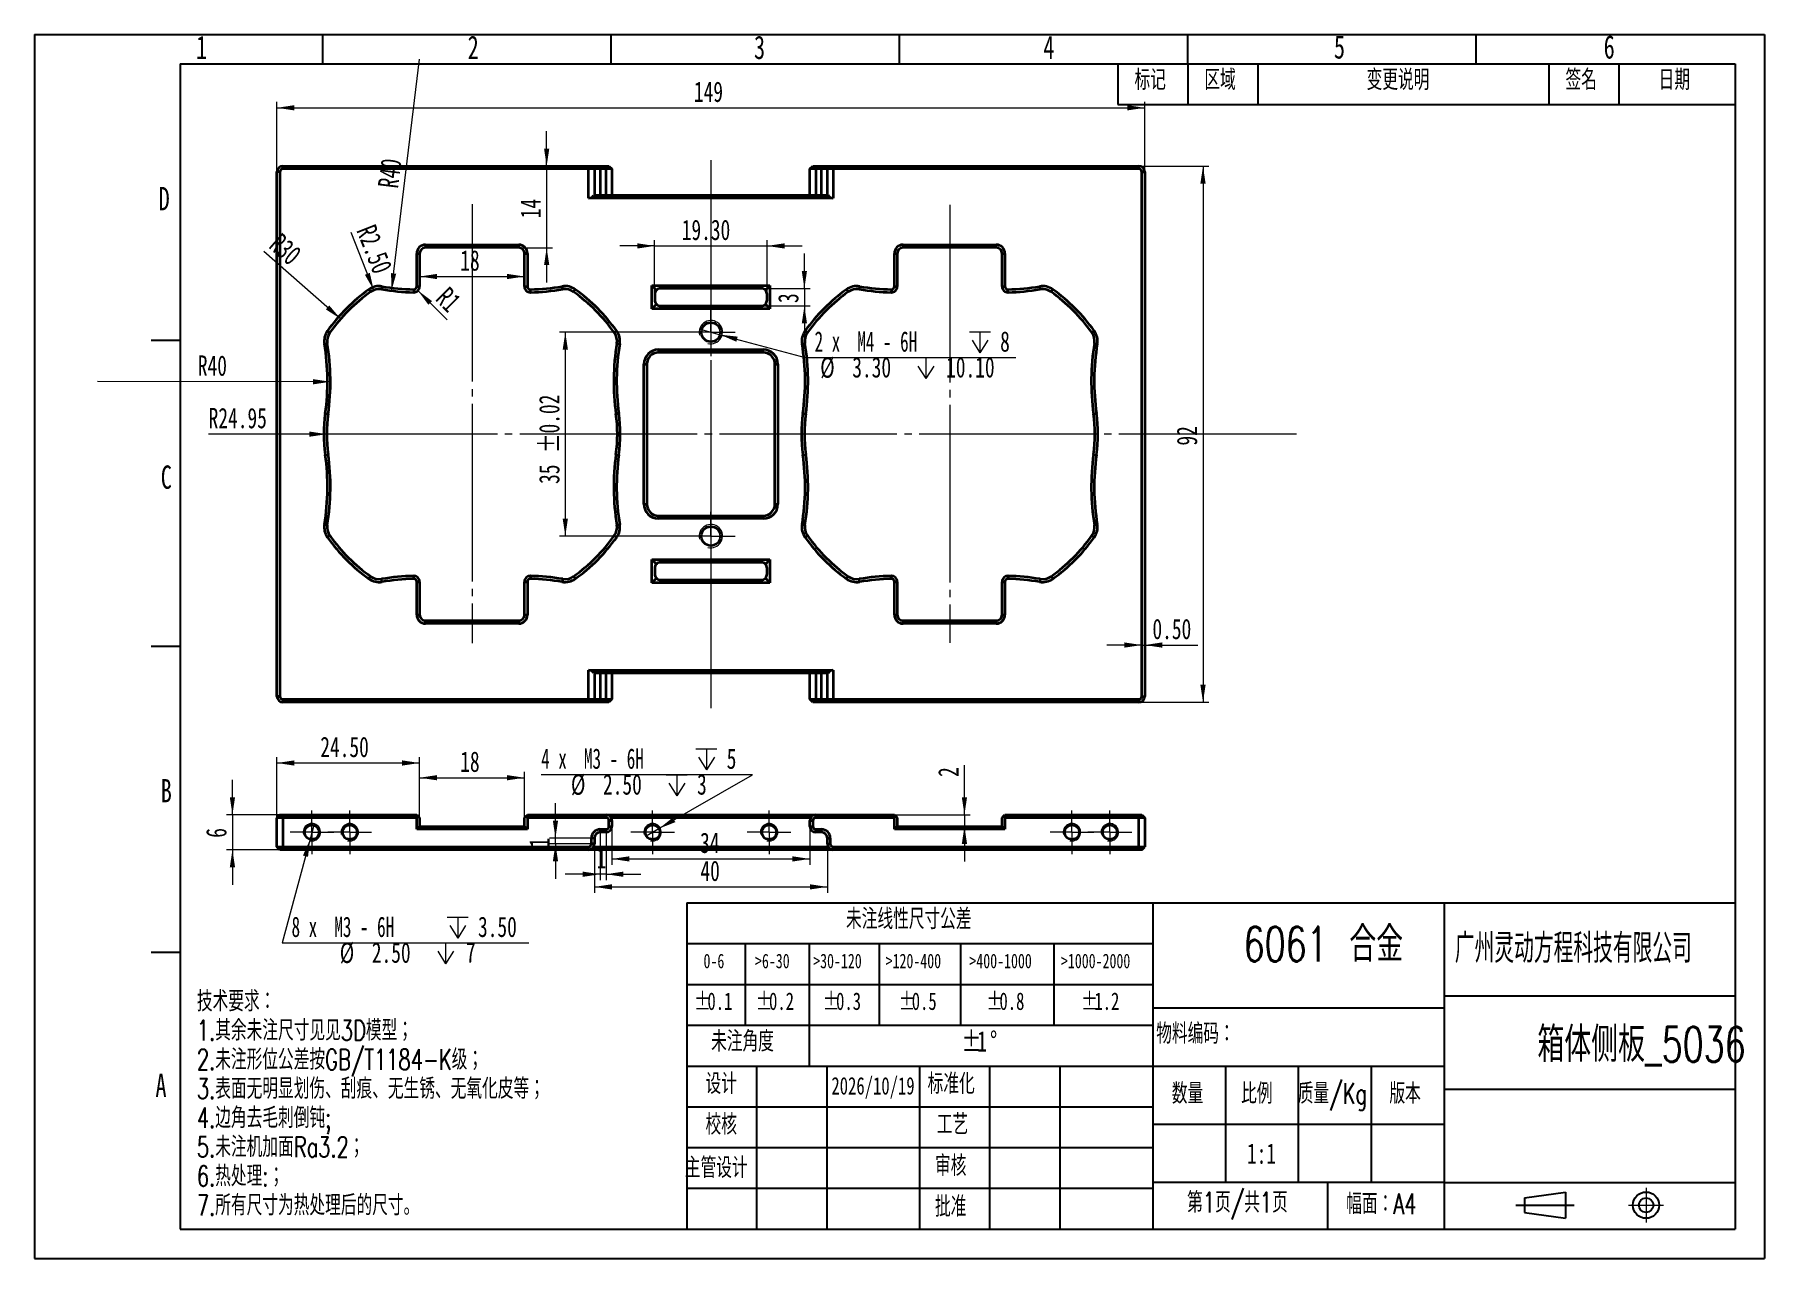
# Model space of a CAD drawing. Header units: millimetres. Extents: x 0 to 297, y 0 to 210.
import ezdxf

# ---------------------------------------------------------------- set-up
doc = ezdxf.new("R2010")
doc.units = ezdxf.units.MM
doc.linetypes.add('SLD-中心线', pattern=[34.29, 30.48, -1.27, 1.27, -1.27])
doc.linetypes.add('SLD-实线', pattern=[0])
for name, color, linetype in [('中心线层', 1, 'SLD-中心线'), ('尺寸线层', 83, 'SLD-实线'), ('文本', 7, 'SLD-实线'), ('细实线层', 7, 'SLD-实线')]:
    doc.layers.add(name, color=color, linetype=linetype)
doc.layers.add('粗实线层', color=7, linetype='SLD-实线', lineweight=35)
doc.styles.add('SLDTEXTSTYLE0', font='TXT', dxfattribs={"width": 0.7, "bigfont": 'bigfont'})
doc.styles.add('SLDTEXTSTYLE1', font='TXT', dxfattribs={"width": 0.7})
doc.styles.add('SLDTEXTSTYLE2', font='TXT', dxfattribs={"width": 0.616621, "bigfont": 'bigfont'})
doc.styles.add('SLDTEXTSTYLE3', font='TXT', dxfattribs={"width": 0.616667})
doc.dimstyles.new('SLDDIMSTYLE0', dxfattribs={"dimtxt": 3.5, "dimasz": 3, "dimexe": 0, "dimexo": 0.0625, "dimgap": 0.875, "dimtad": 2, "dimrnd": 1e-09, "dimzin": 12, "dimdsep": 46, "dimtxsty": 'SLDTEXTSTYLE1', "dimsah": 1, "dimcen": 0.09, "dimadec": 0, "dimazin": 3, "dimtfac": 1, "dimtofl": 0, "dimtmove": 0, "dimatfit": 3, "dimfxl": 0, "dimfrac": 2, "dimtolj": 1, "dimtzin": 12, "dimarcsym": 0})
doc.dimstyles.new('SLDDIMSTYLE1', dxfattribs={"dimtxt": 3.5, "dimasz": 3, "dimexe": 0, "dimexo": 0.0625, "dimgap": 0.875, "dimtad": 2, "dimrnd": 1e-09, "dimzin": 12, "dimdsep": 46, "dimtxsty": 'SLDTEXTSTYLE1', "dimsah": 1, "dimcen": 0, "dimadec": 0, "dimazin": 3, "dimtfac": 1, "dimtofl": 0, "dimtmove": 0, "dimatfit": 3, "dimfxl": 0, "dimfrac": 2, "dimtolj": 1, "dimtzin": 12, "dimarcsym": 0})
doc.dimstyles.new('SLDDIMSTYLE2', dxfattribs={"dimtxt": 3.5, "dimasz": 3, "dimexe": 0, "dimexo": 0.0625, "dimgap": 0.875, "dimtad": 2, "dimrnd": 1e-09, "dimzin": 4, "dimdsep": 46, "dimtxsty": 'SLDTEXTSTYLE1', "dimsah": 1, "dimcen": 0, "dimadec": 0, "dimazin": 1, "dimtfac": 1, "dimtofl": 0, "dimtmove": 0, "dimatfit": 3, "dimfxl": 0, "dimfrac": 2, "dimtolj": 1, "dimtzin": 12, "dimarcsym": 0})
doc.dimstyles.new('SLDDIMSTYLE3', dxfattribs={"dimtxt": 3.5, "dimasz": 3, "dimexe": 0, "dimexo": 0.0625, "dimgap": 0.875, "dimtad": 2, "dimrnd": 1e-09, "dimzin": 12, "dimdsep": 46, "dimtxsty": 'SLDTEXTSTYLE1', "dimsah": 1, "dimcen": 0.09, "dimadec": 0, "dimazin": 3, "dimtfac": 1, "dimtmove": 0, "dimatfit": 0, "dimfxl": 0, "dimfrac": 2, "dimtolj": 1, "dimtzin": 12, "dimarcsym": 0})
doc.dimstyles.new('SLDDIMSTYLE4', dxfattribs={"dimtxt": 3.5, "dimasz": 3, "dimexe": 0, "dimexo": 0.0625, "dimgap": 0.875, "dimtad": 0, "dimtih": 1, "dimtoh": 1, "dimdec": 6, "dimrnd": 1e-09, "dimzin": 12, "dimdsep": 46, "dimtxsty": 'SLDTEXTSTYLE1', "dimblk1": 'NONE', "dimsah": 1, "dimcen": 0, "dimadec": 0, "dimazin": 3, "dimtfac": 1, "dimtmove": 0, "dimatfit": 3, "dimldrblk": 'NONE', "dimfxl": 0, "dimfrac": 2, "dimtolj": 1, "dimtzin": 12, "dimarcsym": 0})
doc.dimstyles.new('SLDDIMSTYLE5', dxfattribs={"dimtxt": 3.5, "dimasz": 3, "dimexe": 0, "dimexo": 0.0625, "dimgap": 0.875, "dimtad": 2, "dimrnd": 1e-09, "dimzin": 0, "dimdsep": 46, "dimtxsty": 'SLDTEXTSTYLE1', "dimsah": 1, "dimcen": 0.09, "dimadec": 0, "dimazin": 0, "dimtfac": 1, "dimtmove": 0, "dimatfit": 0, "dimfxl": 0, "dimfrac": 2, "dimtolj": 1, "dimtzin": 12, "dimarcsym": 0})
doc.dimstyles.new('SLDDIMSTYLE6', dxfattribs={"dimtxt": 3.5, "dimasz": 3, "dimexe": 0, "dimexo": 0.0625, "dimgap": 0.875, "dimtad": 2, "dimrnd": 1e-09, "dimzin": 4, "dimdsep": 46, "dimtxsty": 'SLDTEXTSTYLE1', "dimsah": 1, "dimcen": 0.09, "dimadec": 0, "dimazin": 1, "dimtfac": 1, "dimtmove": 0, "dimatfit": 0, "dimfxl": 0, "dimfrac": 2, "dimtolj": 1, "dimtzin": 12, "dimarcsym": 0})
doc.dimstyles.new('SLDDIMSTYLE7', dxfattribs={"dimtxt": 3.5, "dimasz": 3, "dimexe": 0, "dimexo": 0.0625, "dimgap": 0.875, "dimtad": 2, "dimrnd": 1e-09, "dimzin": 12, "dimdsep": 46, "dimtxsty": 'SLDTEXTSTYLE1', "dimsah": 1, "dimcen": 0.09, "dimadec": 0, "dimazin": 3, "dimtol": 1, "dimtp": 0.02, "dimtm": 0.02, "dimtfac": 1, "dimtofl": 0, "dimtmove": 0, "dimatfit": 3, "dimfxl": 0, "dimfrac": 2, "dimtolj": 1, "dimarcsym": 0})
doc.dimstyles.new('SLDDIMSTYLE8', dxfattribs={"dimtxt": 3.5, "dimasz": 3, "dimexe": 0, "dimexo": 0.0625, "dimgap": 0.875, "dimtad": 2, "dimrnd": 1e-09, "dimzin": 4, "dimdsep": 46, "dimtxsty": 'SLDTEXTSTYLE1', "dimsah": 1, "dimcen": 0.09, "dimadec": 0, "dimazin": 1, "dimtfac": 1, "dimtofl": 0, "dimtmove": 0, "dimatfit": 3, "dimfxl": 0, "dimfrac": 2, "dimtolj": 1, "dimtzin": 12, "dimarcsym": 0})

msp = doc.modelspace()

# ---------------------------------------------------------------- texts
at = {"layer": '文本', "linetype": 'SLD-实线', "lineweight": 18}
for s, insert, char_height, attachment_point, style in [('1', (27.7205428, 209.8118264), 4, 1, 'SLDTEXTSTYLE1'), ('2', (74.3597014, 209.8118264), 4, 1, 'SLDTEXTSTYLE1'), ('3', (123.5175808, 209.8118264), 4, 1, 'SLDTEXTSTYLE1'), ('4', (173.1918527, 209.8118264), 4, 1, 'SLDTEXTSTYLE1'), ('5', (223.0885135, 209.8869199), 4, 1, 'SLDTEXTSTYLE1'), ('6', (269.4005369, 209.8869199), 4, 1, 'SLDTEXTSTYLE1'), ('D', (21.2937193, 183.8510198), 4, 1, 'SLDTEXTSTYLE1'), ('C', (21.6612123, 136.0618264), 4, 1, 'SLDTEXTSTYLE1'), ('B', (21.6612123, 82.2545404), 4, 1, 'SLDTEXTSTYLE1'), ('6061 合金', (221.2780126, 56.9220768), 6, 2, 'SLDTEXTSTYLE0'), ('广州灵动方程科技有限公司', (243.8452362, 55.7191205), 5, 1, 'SLDTEXTSTYLE2'), ('技术要求：', (27.8643712, 45.8840829), 3.5, 1, 'SLDTEXTSTYLE0'), ('1.其余未注尺寸见见3D模型；', (27.8643712, 40.884083), 3.5, 1, 'SLDTEXTSTYLE0'), ('物料编码：', (192.5793345, 40.3195042), 3.5, 1, 'SLDTEXTSTYLE0'), ('箱体侧板_5036', (275.8985218, 39.7103889), 6, 2, 'SLDTEXTSTYLE0'), ('2.未注形位公差按GB/T1184-K级；', (27.8643712, 35.8840831), 3.5, 1, 'SLDTEXTSTYLE0'), ('A', (20.7490995, 31.6775527), 4, 1, 'SLDTEXTSTYLE1'), ('3.表面无明显划伤、刮痕、无生锈、无氧化皮等；', (27.8643712, 30.8840832), 3.5, 1, 'SLDTEXTSTYLE0'), ('设计', (115.1949698, 31.720886), 3.5, 1, 'SLDTEXTSTYLE0'), ('2026/10/19', (136.8092551, 31.1194075), 3, 1, 'SLDTEXTSTYLE1'), ('标准化', (153.3356757, 31.720886), 3.5, 1, 'SLDTEXTSTYLE0'), ('数量', (195.2585289, 30.0414095), 3.5, 1, 'SLDTEXTSTYLE0'), ('比例', (207.152454, 30.0414095), 3.5, 1, 'SLDTEXTSTYLE0'), ('质量/Kg', (216.8820442, 30.0414095), 3.5, 1, 'SLDTEXTSTYLE0'), ('版本', (232.6177463, 30.0414095), 3.5, 1, 'SLDTEXTSTYLE0'), ('4.边角去毛刺倒钝;', (27.8643712, 25.8840833), 3.5, 1, 'SLDTEXTSTYLE0'), ('校核', (115.1949698, 24.7385796), 3.5, 1, 'SLDTEXTSTYLE0'), ('工艺', (154.9106756, 24.7385796), 3.5, 1, 'SLDTEXTSTYLE0'), ('5.未注机加面Ra3.2；', (27.8643712, 20.8840834), 3.5, 1, 'SLDTEXTSTYLE0'), ('审核', (154.6002507, 17.6531181), 3.5, 1, 'SLDTEXTSTYLE0'), ('1:1', (208.1559731, 19.7390396), 3.5, 1, 'SLDTEXTSTYLE1'), ('6.热处理:；', (27.8643712, 15.8840835), 3.5, 1, 'SLDTEXTSTYLE0'), ('主管设计', (111.6496572, 17.3105139), 3.5, 1, 'SLDTEXTSTYLE0'), ('第1页/共1页', (197.8882411, 11.3598807), 3.5, 1, 'SLDTEXTSTYLE0'), ('7.所有尺寸为热处理后的尺寸。', (27.8643712, 10.8840836), 3.5, 1, 'SLDTEXTSTYLE0'), ('批准', (154.6002507, 10.6498996), 3.5, 1, 'SLDTEXTSTYLE0'), ('幅面：A4', (225.1925109, 11.1164645), 3.5, 1, 'SLDTEXTSTYLE0')]:
    msp.add_mtext(s, dxfattribs=dict(at, insert=insert, char_height=char_height, attachment_point=attachment_point, style=style))

# ---------------------------------------------------------------- blocks, each defined once
blk = doc.blocks.new('SW_TABLEANNOTATION_0')
at = {"color": 0}
for p, q in [((0, 0), (0, -7)), ((0, 0), (12, 0)), ((12, 0), (12, -7)), ((12, 0), (24, 0)), ((24, 0), (24, -7)), ((24, 0), (74, 0)), ((74, 0), (74, -7)), ((74, 0), (86, 0)), ((86, 0), (86, -7)), ((86, 0), (106, 0)), ((106, 0), (106, -7)), ((0, -7), (12, -7)), ((12, -7), (24, -7)), ((24, -7), (74, -7)), ((74, -7), (86, -7)), ((86, -7), (106, -7))]:
    blk.add_line(p, q, dxfattribs=at)
at = {"color": 0, "char_height": 3.5, "attachment_point": 1, "style": 'SLDTEXTSTYLE0'}
for s, insert in [('标记', (2.85, -1.01)), ('区域', (14.85, -1.01)), ('变更说明', (42.7, -1.01)), ('签名', (76.85, -1.01)), ('日期', (92.85, -1.01))]:
    blk.add_mtext(s, dxfattribs=dict(at, insert=insert))
blk = doc.blocks.new('SW_TABLEANNOTATION_1')
at = {"color": 0}
for p, q in [((0, 0), (0, -7)), ((0, 0), (5, 0)), ((5, 0), (10, 0)), ((10, 0), (21, 0)), ((21, 0), (33, 0)), ((33, 0), (47, 0)), ((47, 0), (63, 0)), ((63, 0), (80, 0)), ((80, 0), (80, -7)), ((0, -7), (0, -14)), ((0, -7), (5, -7)), ((5, -7), (10, -7)), ((10, -7), (10, -14)), ((10, -7), (21, -7)), ((21, -7), (21, -14)), ((21, -7), (33, -7)), ((33, -7), (33, -14)), ((33, -7), (47, -7)), ((47, -7), (47, -14)), ((47, -7), (63, -7)), ((63, -7), (63, -14)), ((63, -7), (80, -7)), ((80, -7), (80, -14)), ((0, -14), (0, -21)), ((0, -14), (5, -14)), ((5, -14), (10, -14)), ((10, -14), (10, -21)), ((10, -14), (21, -14)), ((21, -14), (21, -21)), ((21, -14), (33, -14)), ((33, -14), (33, -21)), ((33, -14), (47, -14)), ((47, -14), (47, -21)), ((47, -14), (63, -14)), ((63, -14), (63, -21)), ((63, -14), (80, -14)), ((80, -14), (80, -21)), ((0, -21), (0, -28)), ((0, -21), (5, -21)), ((5, -21), (10, -21)), ((10, -21), (21, -21)), ((21, -21), (21, -28)), ((21, -21), (21, -28)), ((21, -21), (33, -21)), ((33, -21), (47, -21)), ((47, -21), (63, -21)), ((63, -21), (80, -21)), ((80, -21), (80, -28)), ((0, -28), (5, -28)), ((5, -28), (10, -28)), ((10, -28), (21, -28)), ((21, -28), (33, -28)), ((33, -28), (47, -28)), ((47, -28), (63, -28)), ((63, -28), (80, -28))]:
    blk.add_line(p, q, dxfattribs=at)
at = {"color": 0, "attachment_point": 1}
for s, insert, char_height, style in [('未注线性尺寸公差', (27.32, -1.01), 3.5, 'SLDTEXTSTYLE0'), ('0-6', (2.85, -8.72), 2.5, 'SLDTEXTSTYLE1'), ('>6-30', (11.69, -8.72), 2.5, 'SLDTEXTSTYLE1'), ('>30-120', (21.68, -8.72), 2.5, 'SLDTEXTSTYLE1'), ('>120-400', (34.12, -8.72), 2.5, 'SLDTEXTSTYLE1'), ('>400-1000', (48.5, -8.72), 2.5, 'SLDTEXTSTYLE1'), ('>1000-2000', (64.22, -8.72), 2.5, 'SLDTEXTSTYLE1'), ('%%p', (1.25, -15.37), 3, 'SLDTEXTSTYLE1'), ('0.1', (3.52, -15.37), 3, 'SLDTEXTSTYLE1'), ('%%p', (11.84, -15.37), 3, 'SLDTEXTSTYLE1'), ('0.2', (14.1, -15.37), 3, 'SLDTEXTSTYLE1'), ('%%p', (23.34, -15.37), 3, 'SLDTEXTSTYLE1'), ('0.3', (25.61, -15.37), 3, 'SLDTEXTSTYLE1'), ('%%p', (36.34, -15.37), 3, 'SLDTEXTSTYLE1'), ('0.5', (38.6, -15.37), 3, 'SLDTEXTSTYLE1'), ('%%p', (51.4, -15.37), 3, 'SLDTEXTSTYLE1'), ('0.8', (53.66, -15.37), 3, 'SLDTEXTSTYLE1'), ('%%p', (67.69, -15.37), 3, 'SLDTEXTSTYLE1'), ('1.2', (69.96, -15.37), 3, 'SLDTEXTSTYLE1'), ('未注角度', (4.16, -22.01), 3.5, 'SLDTEXTSTYLE0'), ('%%p', (47.19, -22.01), 3.5, 'SLDTEXTSTYLE1'), ('1', (49.84, -22.01), 3.5, 'SLDTEXTSTYLE1'), ('%%d', (52.04, -22.01), 3.5, 'SLDTEXTSTYLE1')]:
    blk.add_mtext(s, dxfattribs=dict(at, insert=insert, char_height=char_height, style=style))
blk = doc.blocks.new('_D')
at = {"layer": '尺寸线层', "linetype": 'SLD-实线', "lineweight": 18}
for p, q in [((41.61, 186.44), (41.61, 198.44)), ((41.61, 197.44), (190.61, 197.44)), ((190.61, 186.44), (190.61, 198.44))]:
    blk.add_line(p, q, dxfattribs=at)
for points in [[(41.61, 197.44), (44.61, 196.99), (44.61, 197.89)], [(190.61, 197.44), (187.61, 197.89), (187.61, 196.99)]]:
    blk.add_solid(points, dxfattribs=at)
at = {"layer": '尺寸线层', "linetype": 'SLD-实线', "lineweight": 18, "insert": (113.2, 201.95), "char_height": 3.5, "attachment_point": 1, "style": 'SLDTEXTSTYLE1'}
blk.add_mtext('149', dxfattribs=at)
blk = doc.blocks.new('_D_1')
at = {"layer": '尺寸线层', "linetype": 'SLD-实线', "lineweight": 18}
for p, q in [((189.61, 187.44), (201.61, 187.44)), ((200.61, 187.44), (200.61, 95.44)), ((189.61, 95.44), (201.61, 95.44))]:
    blk.add_line(p, q, dxfattribs=at)
for points in [[(200.61, 187.44), (200.16, 184.44), (201.06, 184.44)], [(200.61, 95.44), (201.06, 98.44), (200.16, 98.44)]]:
    blk.add_solid(points, dxfattribs=at)
at = {"layer": '尺寸线层', "linetype": 'SLD-实线', "lineweight": 18, "insert": (196.1, 139.48), "char_height": 3.5, "attachment_point": 1, "rotation": 90, "style": 'SLDTEXTSTYLE1'}
blk.add_mtext('92', dxfattribs=at)
blk = doc.blocks.new('_D_2')
at = {"layer": '尺寸线层', "linetype": 'SLD-实线', "lineweight": 18}
blk.add_line((52.55, 161.21), (39.37, 172.76), dxfattribs=at)
blk.add_solid([(52.55, 161.21), (50.59, 163.53), (50, 162.85)], dxfattribs=at)
at = {"layer": '尺寸线层', "linetype": 'SLD-实线', "lineweight": 18, "insert": (42.34, 176.15), "char_height": 3.5, "attachment_point": 1, "rotation": 318.7752, "style": 'SLDTEXTSTYLE1'}
blk.add_mtext('R30', dxfattribs=at)
blk = doc.blocks.new('_D_3')
at = {"layer": '尺寸线层', "linetype": 'SLD-实线', "lineweight": 18}
blk.add_line((50.79, 150.43), (10.79, 150.48), dxfattribs=at)
blk.add_solid([(50.79, 150.43), (47.8, 150.88), (47.79, 149.98)], dxfattribs=at)
at = {"layer": '尺寸线层', "linetype": 'SLD-实线', "lineweight": 18, "insert": (28.03, 154.96), "char_height": 3.5, "attachment_point": 1, "rotation": 359.9316, "style": 'SLDTEXTSTYLE1'}
blk.add_mtext('R40', dxfattribs=at)
blk = doc.blocks.new('_D_4')
at = {"layer": '尺寸线层', "linetype": 'SLD-实线', "lineweight": 18}
blk.add_line((50.16, 141.44), (29.88, 141.44), dxfattribs=at)
blk.add_solid([(50.16, 141.44), (47.16, 141.89), (47.16, 140.99)], dxfattribs=at)
at = {"layer": '尺寸线层', "linetype": 'SLD-实线', "lineweight": 18, "insert": (29.88, 145.95), "char_height": 3.5, "attachment_point": 1, "style": 'SLDTEXTSTYLE1'}
blk.add_mtext('R24.95', dxfattribs=at)
blk = doc.blocks.new('_D_5')
at = {"layer": '尺寸线层', "linetype": 'SLD-实线', "lineweight": 18}
blk.add_line((61.28, 166.05), (66.08, 205.76), dxfattribs=at)
blk.add_solid([(61.28, 166.05), (62.09, 168.97), (61.2, 169.08)], dxfattribs=at)
at = {"layer": '尺寸线层', "linetype": 'SLD-实线', "lineweight": 18, "insert": (58.91, 183.93), "char_height": 3.5, "attachment_point": 1, "rotation": 83.1149, "style": 'SLDTEXTSTYLE1'}
blk.add_mtext('R40', dxfattribs=at)
blk = doc.blocks.new('_D_6')
at = {"layer": '尺寸线层', "linetype": 'SLD-实线', "lineweight": 18}
blk.add_line((58.23, 166.16), (54.34, 176.07), dxfattribs=at)
blk.add_solid([(58.23, 166.16), (57.55, 169.11), (56.71, 168.79)], dxfattribs=at)
at = {"layer": '尺寸线层', "linetype": 'SLD-实线', "lineweight": 18, "insert": (58.47, 177.7), "char_height": 3.5, "attachment_point": 1, "rotation": 291.4456, "style": 'SLDTEXTSTYLE1'}
blk.add_mtext('R2.50', dxfattribs=at)
blk = doc.blocks.new('_D_7')
at = {"layer": '尺寸线层', "linetype": 'SLD-实线', "lineweight": 18}
blk.add_line((65.82, 166.07), (70.81, 161.08), dxfattribs=at)
blk.add_solid([(65.82, 166.07), (67.62, 163.63), (68.26, 164.26)], dxfattribs=at)
at = {"layer": '尺寸线层', "linetype": 'SLD-实线', "lineweight": 18, "insert": (71.14, 166.96), "char_height": 3.5, "attachment_point": 1, "rotation": 315, "style": 'SLDTEXTSTYLE1'}
blk.add_mtext('R1', dxfattribs=at)
blk = doc.blocks.new('_D_8')
at = {"layer": '尺寸线层', "linetype": 'SLD-实线', "lineweight": 18}
blk.add_line((66.11, 168.49), (84.11, 168.49), dxfattribs=at)
for points in [[(66.11, 168.49), (69.11, 168.04), (69.11, 168.94)], [(84.11, 168.49), (81.11, 168.94), (81.11, 168.04)]]:
    blk.add_solid(points, dxfattribs=at)
at = {"layer": '尺寸线层', "linetype": 'SLD-实线', "lineweight": 18, "insert": (73.08, 173), "char_height": 3.5, "attachment_point": 1, "style": 'SLDTEXTSTYLE1'}
blk.add_mtext('18', dxfattribs=at)
blk = doc.blocks.new('_D_9')
at = {"layer": '尺寸线层', "linetype": 'SLD-实线', "lineweight": 18}
for p, q in [((87.92, 187.44), (87.92, 193.44)), ((87.92, 187.44), (87.92, 173.44)), ((83.11, 173.44), (88.92, 173.44)), ((87.92, 173.44), (87.92, 167.44))]:
    blk.add_line(p, q, dxfattribs=at)
for points in [[(87.92, 187.44), (88.37, 190.44), (87.47, 190.44)], [(87.92, 173.44), (87.47, 170.44), (88.37, 170.44)]]:
    blk.add_solid(points, dxfattribs=at)
at = {"layer": '尺寸线层', "linetype": 'SLD-实线', "lineweight": 18, "insert": (83.41, 178.49), "char_height": 3.5, "attachment_point": 1, "rotation": 90, "style": 'SLDTEXTSTYLE1'}
blk.add_mtext('14', dxfattribs=at)
blk = doc.blocks.new('SW_SYMBOL_HOLE_DEPTH')
at = {"layer": '尺寸线层', "color": 0, "linetype": 'SLD-实线', "lineweight": 18}
for p, q in [((0, 875), (800, 875)), ((400, 875), (400, 75)), ((100, 555), (400, 75)), ((700, 555), (400, 75))]:
    blk.add_line(p, q, dxfattribs=at)
blk = doc.blocks.new('_D_10')
at = {"layer": '尺寸线层', "linetype": 'SLD-实线', "lineweight": 18}
for p, q in [((114.52, 159.37), (117.71, 158.51)), ((117.71, 158.51), (132.33, 154.58)), ((132.33, 154.58), (168.47, 154.58))]:
    blk.add_line(p, q, dxfattribs=at)
blk.add_solid([(117.71, 158.51), (120.49, 157.3), (120.72, 158.17)], dxfattribs=at)
at = {"layer": '尺寸线层', "linetype": 'SLD-实线', "lineweight": 18, "xscale": 0.004511737089201878, "yscale": 0.004511737089201878, "zscale": 0.004511737089201878}
for p in [(160.5, 155.06), (151.22, 150.63)]:
    blk.add_blockref('SW_SYMBOL_HOLE_DEPTH', p, dxfattribs=at)
at = {"layer": '尺寸线层', "linetype": 'SLD-实线', "lineweight": 18, "char_height": 3.5, "attachment_point": 1}
for s, insert, style in [('2 x  M4 - 6H', (133.92, 159.09), 'SLDTEXTSTYLE3'), ('8', (165.78, 159.09), 'SLDTEXTSTYLE1'), ('%%c', (134.89, 154.63), 'SLDTEXTSTYLE1'), ('3.30', (140.39, 154.66), 'SLDTEXTSTYLE1'), ('10.10', (156.5, 154.66), 'SLDTEXTSTYLE1')]:
    blk.add_mtext(s, dxfattribs=dict(at, insert=insert, style=style))
blk = doc.blocks.new('_None')
blk = doc.blocks.new('_D_11')
at = {"layer": '尺寸线层', "linetype": 'SLD-实线', "lineweight": 18}
for p, q in [((190.11, 105.25), (184.11, 105.25)), ((190.11, 105.25), (190.61, 105.25)), ((190.61, 105.25), (199.71, 105.25))]:
    blk.add_line(p, q, dxfattribs=at)
for points in [[(190.11, 105.25), (187.11, 105.7), (187.11, 104.8)], [(190.61, 105.25), (193.61, 104.8), (193.61, 105.7)]]:
    blk.add_solid(points, dxfattribs=at)
at = {"layer": '尺寸线层', "linetype": 'SLD-实线', "lineweight": 18, "insert": (191.93, 109.76), "char_height": 3.5, "attachment_point": 1, "style": 'SLDTEXTSTYLE1'}
blk.add_mtext('0.50', dxfattribs=at)
blk = doc.blocks.new('_D_12')
at = {"layer": '尺寸线层', "linetype": 'SLD-实线', "lineweight": 18}
for p, q in [((106.46, 173.74), (100.46, 173.74)), ((106.46, 165.44), (106.46, 174.74)), ((106.46, 173.74), (125.76, 173.74)), ((125.76, 165.44), (125.76, 174.74)), ((125.76, 173.74), (131.76, 173.74))]:
    blk.add_line(p, q, dxfattribs=at)
for points in [[(106.46, 173.74), (103.46, 174.19), (103.46, 173.29)], [(125.76, 173.74), (128.76, 173.29), (128.76, 174.19)]]:
    blk.add_solid(points, dxfattribs=at)
at = {"layer": '尺寸线层', "linetype": 'SLD-实线', "lineweight": 18, "insert": (111.11, 178.25), "char_height": 3.5, "attachment_point": 1, "style": 'SLDTEXTSTYLE1'}
blk.add_mtext('19.30', dxfattribs=at)
blk = doc.blocks.new('_D_13')
at = {"layer": '尺寸线层', "linetype": 'SLD-实线', "lineweight": 18}
for p, q in [((132.17, 166.44), (132.17, 172.44)), ((124.76, 166.44), (133.17, 166.44)), ((132.17, 166.44), (132.17, 163.44)), ((124.76, 163.44), (133.17, 163.44)), ((132.17, 163.44), (132.17, 157.44))]:
    blk.add_line(p, q, dxfattribs=at)
for points in [[(132.17, 166.44), (132.62, 169.44), (131.72, 169.44)], [(132.17, 163.44), (131.72, 160.44), (132.62, 160.44)]]:
    blk.add_solid(points, dxfattribs=at)
at = {"layer": '尺寸线层', "linetype": 'SLD-实线', "lineweight": 18, "insert": (127.65, 163.94), "char_height": 3.5, "attachment_point": 1, "rotation": 90, "style": 'SLDTEXTSTYLE1'}
blk.add_mtext('3', dxfattribs=at)
blk = doc.blocks.new('_D_14')
at = {"layer": '尺寸线层', "linetype": 'SLD-实线', "lineweight": 18}
for p, q in [((116.11, 158.94), (90.12, 158.94)), ((91.12, 158.94), (91.12, 123.94)), ((116.11, 123.94), (90.12, 123.94))]:
    blk.add_line(p, q, dxfattribs=at)
for points in [[(91.12, 158.94), (90.67, 155.94), (91.57, 155.94)], [(91.12, 123.94), (91.57, 126.94), (90.67, 126.94)]]:
    blk.add_solid(points, dxfattribs=at)
at = {"layer": '尺寸线层', "linetype": 'SLD-实线', "lineweight": 18, "char_height": 3.5, "attachment_point": 1, "rotation": 90, "style": 'SLDTEXTSTYLE1'}
for s, insert in [('±0.02', (86.61, 138.22)), ('35', (86.61, 132.9))]:
    blk.add_mtext(s, dxfattribs=dict(at, insert=insert))
blk = doc.blocks.new('SW_CENTERMARKSYMBOL_0')
at = {"layer": '中心线层', "color": 0, "linetype": 'SLD-中心线', "lineweight": 18}
for p, q in [((0, 2.5), (0, 4.15)), ((-2.5, 0), (-4.15, 0)), ((0, 0), (-2.5, 0)), ((0, 0), (0, 2.5)), ((0, 0), (0, -2.5)), ((0, 0), (2.5, 0)), ((2.5, 0), (4.15, 0)), ((0, -2.5), (0, -4.15))]:
    blk.add_line(p, q, dxfattribs=at)
blk = doc.blocks.new('SW_CENTERMARKSYMBOL_1')
at = {"layer": '中心线层', "color": 0, "linetype": 'SLD-中心线', "lineweight": 18}
for p, q in [((0, 2.5), (0, 4.15)), ((-2.5, 0), (-4.15, 0)), ((0, 0), (-2.5, 0)), ((0, 0), (0, 2.5)), ((0, 0), (0, -2.5)), ((0, 0), (2.5, 0)), ((2.5, 0), (4.15, 0)), ((0, -2.5), (0, -4.15))]:
    blk.add_line(p, q, dxfattribs=at)
blk = doc.blocks.new('_D_15')
at = {"layer": '尺寸线层', "linetype": 'SLD-实线', "lineweight": 18}
for p, q in [((33.97, 76.13), (33.97, 82.13)), ((42.61, 76.13), (32.97, 76.13)), ((33.97, 76.13), (33.97, 70.13)), ((42.61, 70.13), (32.97, 70.13)), ((33.97, 70.13), (33.97, 64.13))]:
    blk.add_line(p, q, dxfattribs=at)
for points in [[(33.97, 76.13), (34.42, 79.13), (33.52, 79.13)], [(33.97, 70.13), (33.52, 67.13), (34.42, 67.13)]]:
    blk.add_solid(points, dxfattribs=at)
at = {"layer": '尺寸线层', "linetype": 'SLD-实线', "lineweight": 18, "insert": (29.45, 72.18), "char_height": 3.5, "attachment_point": 1, "rotation": 90, "style": 'SLDTEXTSTYLE1'}
blk.add_mtext('6', dxfattribs=at)
blk = doc.blocks.new('_D_16')
at = {"layer": '尺寸线层', "linetype": 'SLD-实线', "lineweight": 18}
for p, q in [((123.25, 83), (86.98, 83)), ((107.2, 73.75), (123.25, 83)), ((105.03, 72.5), (107.2, 73.75))]:
    blk.add_line(p, q, dxfattribs=at)
blk.add_solid([(107.2, 73.75), (110.02, 74.86), (109.57, 75.64)], dxfattribs=at)
at = {"layer": '尺寸线层', "linetype": 'SLD-实线', "lineweight": 18, "xscale": 0.004511737089201878, "yscale": 0.004511737089201878, "zscale": 0.004511737089201878}
for p in [(113.55, 83.48), (108.46, 79.05)]:
    blk.add_blockref('SW_SYMBOL_HOLE_DEPTH', p, dxfattribs=at)
at = {"layer": '尺寸线层', "linetype": 'SLD-实线', "lineweight": 18, "char_height": 3.5, "attachment_point": 1}
for s, insert, style in [('4 x  M3 - 6H', (86.98, 87.51), 'SLDTEXTSTYLE3'), ('5', (118.83, 87.51), 'SLDTEXTSTYLE1'), ('%%c', (92.09, 83.06), 'SLDTEXTSTYLE1'), ('2.50', (97.59, 83.08), 'SLDTEXTSTYLE1'), ('3', (113.74, 83.08), 'SLDTEXTSTYLE1')]:
    blk.add_mtext(s, dxfattribs=dict(at, insert=insert, style=style))
blk = doc.blocks.new('_D_17')
at = {"layer": '尺寸线层', "linetype": 'SLD-实线', "lineweight": 18}
for p, q in [((47.94, 74.33), (47.29, 71.92)), ((47.29, 71.92), (42.53, 54.14)), ((42.53, 54.14), (84.85, 54.14))]:
    blk.add_line(p, q, dxfattribs=at)
blk.add_solid([(47.29, 71.92), (46.08, 69.14), (46.95, 68.9)], dxfattribs=at)
at = {"layer": '尺寸线层', "linetype": 'SLD-实线', "lineweight": 18, "xscale": 0.004511737089201878, "yscale": 0.004511737089201878, "zscale": 0.004511737089201878}
for p in [(70.85, 54.62), (68.77, 50.19)]:
    blk.add_blockref('SW_SYMBOL_HOLE_DEPTH', p, dxfattribs=at)
at = {"layer": '尺寸线层', "linetype": 'SLD-实线', "lineweight": 18, "char_height": 3.5, "attachment_point": 1}
for s, insert, style in [('8 x  M3 - 6H', (44.12, 58.65), 'SLDTEXTSTYLE3'), ('3.50', (76.13, 58.65), 'SLDTEXTSTYLE1'), ('%%c', (52.4, 54.2), 'SLDTEXTSTYLE1'), ('2.50', (57.9, 54.22), 'SLDTEXTSTYLE1'), ('7', (74.05, 54.22), 'SLDTEXTSTYLE1')]:
    blk.add_mtext(s, dxfattribs=dict(at, insert=insert, style=style))
blk = doc.blocks.new('_D_18')
at = {"layer": '尺寸线层', "linetype": 'SLD-实线', "lineweight": 18}
for p, q in [((66.11, 75.63), (66.11, 83.48)), ((84.11, 75.63), (84.11, 83.48)), ((66.11, 82.48), (84.11, 82.48))]:
    blk.add_line(p, q, dxfattribs=at)
for points in [[(66.11, 82.48), (69.11, 82.03), (69.11, 82.93)], [(84.11, 82.48), (81.11, 82.93), (81.11, 82.03)]]:
    blk.add_solid(points, dxfattribs=at)
at = {"layer": '尺寸线层', "linetype": 'SLD-实线', "lineweight": 18, "insert": (73.08, 86.99), "char_height": 3.5, "attachment_point": 1, "style": 'SLDTEXTSTYLE1'}
blk.add_mtext('18', dxfattribs=at)
blk = doc.blocks.new('_D_19')
at = {"layer": '尺寸线层', "linetype": 'SLD-实线', "lineweight": 18}
for p, q in [((41.61, 75.63), (41.61, 86.01)), ((41.61, 85.01), (66.11, 85.01)), ((66.11, 75.63), (66.11, 86.01))]:
    blk.add_line(p, q, dxfattribs=at)
for points in [[(41.61, 85.01), (44.61, 84.56), (44.61, 85.46)], [(66.11, 85.01), (63.11, 85.46), (63.11, 84.56)]]:
    blk.add_solid(points, dxfattribs=at)
at = {"layer": '尺寸线层', "linetype": 'SLD-实线', "lineweight": 18, "insert": (49.05, 89.52), "char_height": 3.5, "attachment_point": 1, "style": 'SLDTEXTSTYLE1'}
blk.add_mtext('24.50', dxfattribs=at)
blk = doc.blocks.new('_D_20')
at = {"layer": '尺寸线层', "linetype": 'SLD-实线', "lineweight": 18}
for p, q in [((99.11, 74.13), (99.11, 67.55)), ((133.11, 74.13), (133.11, 67.55)), ((99.11, 68.55), (133.11, 68.55))]:
    blk.add_line(p, q, dxfattribs=at)
for points in [[(99.11, 68.55), (102.11, 68.1), (102.11, 69)], [(133.11, 68.55), (130.11, 69), (130.11, 68.1)]]:
    blk.add_solid(points, dxfattribs=at)
at = {"layer": '尺寸线层', "linetype": 'SLD-实线', "lineweight": 18, "insert": (114.26, 73.07), "char_height": 3.5, "attachment_point": 1, "style": 'SLDTEXTSTYLE1'}
blk.add_mtext('34', dxfattribs=at)
blk = doc.blocks.new('_D_21')
at = {"layer": '尺寸线层', "linetype": 'SLD-实线', "lineweight": 18}
for p, q in [((96.11, 71.13), (96.11, 62.75)), ((136.11, 71.13), (136.11, 62.75)), ((96.11, 63.75), (136.11, 63.75))]:
    blk.add_line(p, q, dxfattribs=at)
for points in [[(96.11, 63.75), (99.11, 63.3), (99.11, 64.2)], [(136.11, 63.75), (133.11, 64.2), (133.11, 63.3)]]:
    blk.add_solid(points, dxfattribs=at)
at = {"layer": '尺寸线层', "linetype": 'SLD-实线', "lineweight": 18, "insert": (114.32, 68.26), "char_height": 3.5, "attachment_point": 1, "style": 'SLDTEXTSTYLE1'}
blk.add_mtext('40', dxfattribs=at)
blk = doc.blocks.new('_D_22')
at = {"layer": '尺寸线层', "linetype": 'SLD-实线', "lineweight": 18}
for p, q in [((89.43, 72.13), (89.43, 78.13)), ((95.61, 72.13), (88.43, 72.13)), ((89.43, 71.13), (89.43, 72.13)), ((95.61, 71.13), (88.43, 71.13)), ((89.43, 71.13), (89.43, 65.13))]:
    blk.add_line(p, q, dxfattribs=at)
for points in [[(89.43, 72.13), (89.88, 75.13), (88.98, 75.13)], [(89.43, 71.13), (88.98, 68.13), (89.88, 68.13)]]:
    blk.add_solid(points, dxfattribs=at)
at = {"layer": '尺寸线层', "linetype": 'SLD-实线', "lineweight": 18, "insert": (84.92, 70.52), "char_height": 3.5, "attachment_point": 1, "rotation": 90, "style": 'SLDTEXTSTYLE1'}
blk.add_mtext('1', dxfattribs=at)
blk = doc.blocks.new('_D_23')
at = {"layer": '尺寸线层', "linetype": 'SLD-实线', "lineweight": 18}
for p, q in [((97.11, 73.13), (97.11, 64.92)), ((98.11, 73.13), (98.11, 64.92)), ((97.11, 65.92), (91.11, 65.92)), ((98.11, 65.92), (97.11, 65.92)), ((98.11, 65.92), (104.11, 65.92))]:
    blk.add_line(p, q, dxfattribs=at)
for points in [[(97.11, 65.92), (94.11, 66.37), (94.11, 65.47)], [(98.11, 65.92), (101.11, 65.47), (101.11, 66.37)]]:
    blk.add_solid(points, dxfattribs=at)
at = {"layer": '尺寸线层', "linetype": 'SLD-实线', "lineweight": 18, "insert": (96.51, 70.44), "char_height": 3.5, "attachment_point": 1, "style": 'SLDTEXTSTYLE1'}
blk.add_mtext('1', dxfattribs=at)
blk = doc.blocks.new('_D_24')
at = {"layer": '尺寸线层', "linetype": 'SLD-实线', "lineweight": 18}
for p, q in [((159.65, 76.13), (159.65, 84.63)), ((147.61, 76.13), (160.65, 76.13)), ((159.65, 76.13), (159.65, 74.13)), ((159.65, 74.13), (159.65, 68.13))]:
    blk.add_line(p, q, dxfattribs=at)
for points in [[(159.65, 76.13), (160.1, 79.13), (159.2, 79.13)], [(159.65, 74.13), (159.2, 71.13), (160.1, 71.13)]]:
    blk.add_solid(points, dxfattribs=at)
at = {"layer": '尺寸线层', "linetype": 'SLD-实线', "lineweight": 18, "insert": (155.14, 82.62), "char_height": 3.5, "attachment_point": 1, "rotation": 90, "style": 'SLDTEXTSTYLE1'}
blk.add_mtext('2', dxfattribs=at)
blk = doc.blocks.new('SW_CENTERMARKSYMBOL_2')
at = {"layer": '中心线层', "color": 0, "linetype": 'SLD-中心线', "lineweight": 18}
for p, q in [((0, 2.5), (0, 3.75)), ((-2.5, 0), (-3.75, 0)), ((0, 0), (-2.5, 0)), ((0, 0), (0, 2.5)), ((0, 0), (0, -2.5)), ((0, 0), (2.5, 0)), ((2.5, 0), (3.75, 0)), ((0, -2.5), (0, -3.75))]:
    blk.add_line(p, q, dxfattribs=at)
blk = doc.blocks.new('SW_CENTERMARKSYMBOL_3')
at = {"layer": '中心线层', "color": 0, "linetype": 'SLD-中心线', "lineweight": 18}
for p, q in [((0, 2.5), (0, 3.75)), ((-2.5, 0), (-3.75, 0)), ((0, 0), (-2.5, 0)), ((0, 0), (0, 2.5)), ((0, 0), (0, -2.5)), ((0, 0), (2.5, 0)), ((2.5, 0), (3.75, 0)), ((0, -2.5), (0, -3.75))]:
    blk.add_line(p, q, dxfattribs=at)
blk = doc.blocks.new('SW_CENTERMARKSYMBOL_4')
at = {"layer": '中心线层', "color": 0, "linetype": 'SLD-中心线', "lineweight": 18}
for p, q in [((0, 2.5), (0, 3.75)), ((-2.5, 0), (-3.75, 0)), ((0, 0), (-2.5, 0)), ((0, 0), (0, 2.5)), ((0, 0), (0, -2.5)), ((0, 0), (2.5, 0)), ((2.5, 0), (3.75, 0)), ((0, -2.5), (0, -3.75))]:
    blk.add_line(p, q, dxfattribs=at)
blk = doc.blocks.new('SW_CENTERMARKSYMBOL_5')
at = {"layer": '中心线层', "color": 0, "linetype": 'SLD-中心线', "lineweight": 18}
for p, q in [((0, 2.5), (0, 3.75)), ((-2.5, 0), (-3.75, 0)), ((0, 0), (-2.5, 0)), ((0, 0), (0, 2.5)), ((0, 0), (0, -2.5)), ((0, 0), (2.5, 0)), ((2.5, 0), (3.75, 0)), ((0, -2.5), (0, -3.75))]:
    blk.add_line(p, q, dxfattribs=at)
blk = doc.blocks.new('SW_CENTERMARKSYMBOL_6')
at = {"layer": '中心线层', "color": 0, "linetype": 'SLD-中心线', "lineweight": 18}
for p, q in [((0, 2.5), (0, 3.75)), ((-2.5, 0), (-3.75, 0)), ((0, 0), (-2.5, 0)), ((0, 0), (0, 2.5)), ((0, 0), (0, -2.5)), ((0, 0), (2.5, 0)), ((2.5, 0), (3.75, 0)), ((0, -2.5), (0, -3.75))]:
    blk.add_line(p, q, dxfattribs=at)
blk = doc.blocks.new('SW_CENTERMARKSYMBOL_7')
at = {"layer": '中心线层', "color": 0, "linetype": 'SLD-中心线', "lineweight": 18}
for p, q in [((0, 2.5), (0, 3.75)), ((-2.5, 0), (-3.75, 0)), ((0, 0), (-2.5, 0)), ((0, 0), (0, 2.5)), ((0, 0), (0, -2.5)), ((0, 0), (2.5, 0)), ((2.5, 0), (3.75, 0)), ((0, -2.5), (0, -3.75))]:
    blk.add_line(p, q, dxfattribs=at)

# ---------------------------------------------------------------- dimensions: what is measured, and where the dimension line sits
at = {"layer": '尺寸线层', "linetype": 'SLD-实线', "lineweight": 18}
for center, mpoint, dimstyle, picture, middle in [((66.0789053, 205.7614861), (61.2837463, 166.0499456), 'SLDDIMSTYLE1', '_D_5', (63.6813358, 185.9057258)), ((75.1134434, 141.442907), (52.549548, 161.2133553), 'SLDDIMSTYLE1', '_D_2', (41.4326288, 170.9540005)), ((59.1441121, 163.8310837), (58.2300694, 166.1579971), 'SLDDIMSTYLE2', '_D_6', (55.9998583, 171.8355666)), ((65.1134434, 166.7734382), (65.8205501, 166.0663314), 'SLDDIMSTYLE1', '_D_7', (69.6660514, 162.2208501)), ((10.7948642, 150.4774451), (50.7948358, 150.4297241), 'SLDDIMSTYLE1', '_D_3', (30.79486, 150.4535946)), ((75.1134434, 141.442907), (50.1634434, 141.442907), 'SLDDIMSTYLE1', '_D_4', (35.5148123, 141.442917))]:
    dim = msp.add_radius_dim(center=center, mpoint=mpoint, dimstyle=dimstyle, dxfattribs=at)
    dim.commit()
    dim.dimension.update_dxf_attribs({"geometry": picture, "text_midpoint": middle, "dimtype": 164})
for base, p1, p2, dimstyle, picture, middle in [((190.6134434, 197.442907), (41.6134434, 186.442907), (190.6134434, 186.442907), 'SLDDIMSTYLE0', '_D', (116.1134434, 197.442907)), ((125.7634434, 173.7399696), (106.4634434, 165.442907), (125.7634434, 165.442907), 'SLDDIMSTYLE6', '_D_12', (116.1134434, 173.7399696)), ((84.1134434, 168.4913701), (66.1134434, 166.7734382), (84.1134434, 166.7734382), 'SLDDIMSTYLE0', '_D_8', (75.1134434, 168.4913701)), ((190.6134434, 105.2474738), (190.1134434, 96.442907), (190.6134434, 96.442907), 'SLDDIMSTYLE5', '_D_11', (195.8183525, 105.2474738)), ((66.1134434, 85.0058641), (41.6134434, 75.626765), (66.1134434, 75.626765), 'SLDDIMSTYLE8', '_D_19', (53.8634434, 85.0058641)), ((97.1134434, 65.9235719), (98.1134434, 73.126765), (97.1134434, 73.126765), 'SLDDIMSTYLE3', '_D_23', (97.6134434, 65.9235719)), ((133.1134434, 68.5541107), (99.1134434, 74.126765), (133.1134434, 74.126765), 'SLDDIMSTYLE0', '_D_20', (116.1134434, 68.5541107)), ((136.1134434, 63.7497839), (96.1134434, 71.126765), (136.1134434, 71.126765), 'SLDDIMSTYLE0', '_D_21', (116.1134434, 63.7497839))]:
    dim = msp.add_linear_dim(base=base, p1=p1, p2=p2, dimstyle=dimstyle, dxfattribs=at)
    dim.commit()
    dim.dimension.update_dxf_attribs({"geometry": picture, "text_midpoint": middle, "dimtype": 160})
for base, p1, p2, angle, dimstyle, picture, middle in [((87.9224183, 173.442907), (95.1134434, 187.442907), (83.1134434, 173.442907), 90, 'SLDDIMSTYLE3', '_D_9', (87.9224183, 180.442907)), ((200.6134434, 95.442907), (189.6134434, 187.442907), (189.6134434, 95.442907), 90, 'SLDDIMSTYLE0', '_D_1', (200.6134434, 141.442907)), ((132.1661988, 163.442907), (124.7634434, 166.442907), (124.7634434, 163.442907), 90, 'SLDDIMSTYLE3', '_D_13', (132.1661988, 164.942907)), ((91.1180087, 123.942907), (116.1134434, 158.942907), (116.1134434, 123.942907), 90, 'SLDDIMSTYLE7', '_D_14', (91.1180087, 141.442907)), ((84.1134434, 82.4758929), (66.1134434, 75.626765), (84.1134434, 75.626765), 0, 'SLDDIMSTYLE0', '_D_18', (75.1134434, 82.4758929)), ((159.6474172, 74.126765), (147.6134434, 76.126765), (166.1134434, 74.126765), 90, 'SLDDIMSTYLE3', '_D_24', (159.6474172, 83.62719)), ((33.9653402, 70.126765), (42.6134434, 76.126765), (42.6134434, 70.126765), 90, 'SLDDIMSTYLE3', '_D_15', (33.9653402, 73.126765)), ((89.4270623, 72.126765), (95.6134434, 71.126765), (95.6134434, 72.126765), 90, 'SLDDIMSTYLE3', '_D_22', (89.4270623, 71.626765))]:
    dim = msp.add_linear_dim(base=base, p1=p1, p2=p2, angle=angle, dimstyle=dimstyle, dxfattribs=at)
    dim.commit()
    dim.dimension.update_dxf_attribs({"geometry": picture, "text_midpoint": middle, "dimtype": 160})
for p1, p2, text, picture, middle in [((114.5200996, 159.3715741), (117.7067872, 158.5142398), '2 x  M4 - 6H {\\fGDT;x} 8\\P%%c 3.30 {\\fGDT;x} 10.10\\P', '_D_10', (151.1925795, 154.5534016)), ((105.0304296, 72.5026007), (107.1964572, 73.7509293), '4 x  M3 - 6H {\\fGDT;x} 5\\P%%c 2.50 {\\fGDT;x} 3\\P', '_D_16', (104.3232447, 82.9769831)), ((47.9366868, 74.3342473), (47.2901999, 71.9192826), '8 x  M3 - 6H {\\fGDT;x} 3.50\\P%%c 2.50 {\\fGDT;x} 7\\P', '_D_17', (64.4855456, 54.1172221))]:
    dim = msp.add_diameter_dim_2p(p1=p1, p2=p2, text=text, dimstyle='SLDDIMSTYLE4', override={"dimpost": '<>'}, dxfattribs=at)
    dim.commit()
    dim.dimension.update_dxf_attribs({"geometry": picture, "text_midpoint": middle, "dimtype": 163})

# ---------------------------------------------------------------- linework, layer by layer
for p, q in [((0, 210), (297, 210)), ((0, 210), (0, 0)), ((49.5, 205), (49.5, 210)), ((99, 205), (99, 210)), ((148.5, 205), (148.5, 210)), ((198, 205), (198, 210)), ((247.5, 205), (247.5, 210)), ((297, 210), (297, 0)), ((25, 205), (25, 5)), ((25, 205), (292, 205)), ((292, 205), (292, 5)), ((25, 157.5), (20, 157.5)), ((25, 105), (20, 105)), ((112, 61), (292, 61)), ((112, 61), (112, 5)), ((192, 61), (192, 5)), ((242, 61), (242, 5)), ((25, 52.5), (20, 52.5)), ((292, 45), (242, 45)), ((192, 43), (242, 43)), ((112, 33), (192, 33)), ((124, 5), (124, 33)), ((136, 33), (136, 5)), ((152, 5), (152, 33)), ((164, 5), (164, 33)), ((176, 33), (176, 5)), ((192, 33), (242, 33)), ((204.5, 33), (204.5, 13)), ((217, 13), (217, 33)), ((229.5, 33), (229.5, 13)), ((292, 29), (242, 29)), ((112, 26), (192, 26)), ((242, 23), (192, 23)), ((112, 19), (192, 19)), ((192, 12), (112, 12)), ((242, 13), (192, 13)), ((222, 13), (222, 5)), ((242, 13), (292, 13)), ((254.3262578, 9.1342907), (264.3262578, 9.1342907)), ((255.8262578, 10.3842907), (262.8262578, 11.3842907)), ((255.8262578, 10.3842907), (255.8262578, 7.8842907)), ((262.8262578, 11.3842907), (262.8262578, 6.8842907)), ((255.8262578, 7.8842907), (262.8262578, 6.8842907)), ((25, 5), (292, 5)), ((0, 0), (297, 0))]:
    msp.add_line(p, q)
at = {"linetype": 'SLD-中心线', "lineweight": 18}
for p, q in [((116.1134434, 188.442907), (116.1134434, 94.442907)), ((75.1134434, 180.9333527), (75.1134434, 105.5848261)), ((157.1134434, 180.7734862), (157.1134434, 105.6362273)), ((216.6408303, 141.442907), (45.1134434, 141.442907))]:
    msp.add_line(p, q, dxfattribs=at)
for radius in [2.25, 1.25]:
    msp.add_circle((276.6807843, 9.1342907), radius)
at = {"layer": '中心线层', "linetype": 'SLD-中心线', "lineweight": 18}
for p, q in [((276.6807843, 12.1342907), (276.6807843, 6.1342907)), ((273.6807843, 9.1342907), (279.6807843, 9.1342907))]:
    msp.add_line(p, q, dxfattribs=at)
at = {"layer": '粗实线层', "linetype": 'SLD-实线', "lineweight": 35}
for p, q in [((42.6134434, 186.942907), (42.6134434, 187.442907)), ((42.6134434, 187.442907), (95.1134434, 187.442907)), ((95.1134434, 186.942907), (95.1134434, 187.442907)), ((95.1134434, 187.442907), (95.6134434, 187.442907)), ((96.1134434, 186.942907), (95.6134434, 187.442907)), ((95.6134434, 187.442907), (97.1134434, 187.442907)), ((97.1134434, 186.942907), (97.1134434, 187.442907)), ((97.1134434, 187.442907), (98.1134434, 187.442907)), ((98.1134434, 186.942907), (98.1134434, 187.442907)), ((98.1134434, 187.442907), (98.6134434, 187.442907)), ((98.6134434, 187.442907), (99.1134434, 186.942907)), ((133.1134434, 186.942907), (133.6134434, 187.442907)), ((133.6134434, 187.442907), (134.1134434, 187.442907)), ((134.1134434, 186.942907), (134.1134434, 187.442907)), ((134.1134434, 187.442907), (135.1134434, 187.442907)), ((135.1134434, 186.942907), (135.1134434, 187.442907)), ((135.1134434, 187.442907), (136.6134434, 187.442907)), ((136.1134434, 186.942907), (136.6134434, 187.442907)), ((136.6134434, 187.442907), (137.1134434, 187.442907)), ((137.1134434, 186.942907), (137.1134434, 187.442907)), ((137.1134434, 187.442907), (189.6134434, 187.442907)), ((189.6134434, 186.942907), (189.6134434, 187.442907)), ((42.1134434, 186.442907), (41.6134434, 186.442907)), ((41.6134434, 96.442907), (41.6134434, 186.442907)), ((42.1134434, 186.442907), (42.1134434, 96.442907)), ((95.1134434, 186.942907), (42.6134434, 186.942907)), ((95.1134434, 181.942907), (95.1134434, 186.942907)), ((96.1134434, 186.942907), (95.1134434, 186.942907)), ((96.1134434, 186.942907), (96.1134434, 182.442907)), ((97.1134434, 186.942907), (96.1134434, 186.942907)), ((97.1134434, 186.942907), (97.1134434, 182.442907)), ((98.1134434, 186.942907), (97.1134434, 186.942907)), ((98.1134434, 182.442907), (98.1134434, 186.942907)), ((99.1134434, 186.942907), (98.1134434, 186.942907)), ((99.1134434, 186.942907), (99.1134434, 182.442907)), ((134.1134434, 186.942907), (133.1134434, 186.942907)), ((133.1134434, 182.442907), (133.1134434, 186.942907)), ((134.1134434, 186.942907), (134.1134434, 182.442907)), ((135.1134434, 186.942907), (134.1134434, 186.942907)), ((135.1134434, 182.442907), (135.1134434, 186.942907)), ((136.1134434, 186.942907), (135.1134434, 186.942907)), ((137.1134434, 186.942907), (136.1134434, 186.942907)), ((136.1134434, 182.442907), (136.1134434, 186.942907)), ((137.1134434, 186.942907), (137.1134434, 181.942907)), ((189.6134434, 186.942907), (137.1134434, 186.942907)), ((190.1134434, 96.442907), (190.1134434, 186.442907)), ((190.1134434, 186.442907), (190.6134434, 186.442907)), ((190.6134434, 186.442907), (190.6134434, 96.442907)), ((137.1134434, 181.942907), (95.1134434, 181.942907)), ((95.9794688, 182.442907), (136.247418, 182.442907)), ((65.6134434, 166.7734382), (65.6134434, 172.442907)), ((65.6134434, 172.442907), (66.1134434, 172.442907)), ((66.1134434, 172.442907), (66.1134434, 166.7734382)), ((67.1134434, 173.942907), (83.1134434, 173.942907)), ((67.1134434, 173.942907), (67.1134434, 173.442907)), ((83.1134434, 173.442907), (67.1134434, 173.442907)), ((83.1134434, 173.442907), (83.1134434, 173.942907)), ((84.1134434, 166.7734382), (84.1134434, 172.442907)), ((84.1134434, 172.442907), (84.6134434, 172.442907)), ((84.6134434, 172.442907), (84.6134434, 166.7734382)), ((147.6134434, 166.7734382), (147.6134434, 172.442907)), ((147.6134434, 172.442907), (148.1134434, 172.442907)), ((148.1134434, 172.442907), (148.1134434, 166.7734382)), ((149.1134434, 173.942907), (165.1134434, 173.942907)), ((149.1134434, 173.942907), (149.1134434, 173.442907)), ((165.1134434, 173.442907), (149.1134434, 173.442907)), ((165.1134434, 173.442907), (165.1134434, 173.942907)), ((166.1134434, 172.442907), (166.6134434, 172.442907)), ((166.1134434, 166.7734382), (166.1134434, 172.442907)), ((166.6134434, 172.442907), (166.6134434, 166.7734382)), ((59.6336269, 166.7908768), (59.5520411, 166.297578)), ((65.6134434, 166.7734382), (66.1134434, 166.7734382)), ((84.1134434, 166.7734382), (84.6134434, 166.7734382)), ((90.6748456, 166.297578), (90.5932598, 166.7908768)), ((105.9634434, 166.942907), (126.2634434, 166.942907)), ((105.9634434, 162.942907), (105.9634434, 166.942907)), ((105.9634434, 166.942907), (106.7563366, 166.1500138)), ((124.7634434, 166.442907), (107.4634434, 166.442907)), ((125.4705501, 166.1500138), (126.2634434, 166.942907)), ((126.2634434, 166.942907), (126.2634434, 162.942907)), ((141.6336269, 166.7908768), (141.5520411, 166.297578)), ((147.6134434, 166.7734382), (148.1134434, 166.7734382)), ((166.1134434, 166.7734382), (166.6134434, 166.7734382)), ((172.6748456, 166.297578), (172.5932598, 166.7908768)), ((57.4020032, 166.2734303), (57.6923547, 165.8663725)), ((65.1010656, 166.2735914), (65.0886879, 165.7737446)), ((85.1381988, 165.7737446), (85.1258211, 166.2735914)), ((92.534532, 165.8663725), (92.8248835, 166.2734303)), ((105.9634434, 162.942907), (106.7563366, 163.7358002)), ((106.4634434, 165.442907), (106.4634434, 164.442907)), ((107.4634434, 163.442907), (124.7634434, 163.442907)), ((125.4705501, 163.7358002), (126.2634434, 162.942907)), ((125.7634434, 164.442907), (125.7634434, 165.442907)), ((139.4020032, 166.2734303), (139.6923547, 165.8663725)), ((147.1010656, 166.2735914), (147.0886879, 165.7737446)), ((167.1381988, 165.7737446), (167.1258211, 166.2735914)), ((174.534532, 165.8663725), (174.8248835, 166.2734303)), ((126.2634434, 162.942907), (105.9634434, 162.942907)), ((50.2829201, 159.1543471), (50.6899778, 158.8639956)), ((99.5369089, 158.8639956), (99.9439667, 159.1543471)), ((132.2829201, 159.1543471), (132.6899778, 158.8639956)), ((181.5369089, 158.8639956), (181.9439667, 159.1543471)), ((49.7654735, 156.9227234), (50.2587723, 157.0043092)), ((99.9681144, 157.0043092), (100.4614132, 156.9227234)), ((107.1134434, 155.942907), (125.1134434, 155.942907)), ((107.1134434, 155.942907), (107.1134434, 155.442907)), ((125.1134434, 155.442907), (107.1134434, 155.442907)), ((125.1134434, 155.442907), (125.1134434, 155.942907)), ((131.7654735, 156.9227234), (132.2587723, 157.0043092)), ((181.9681144, 157.0043092), (182.4614132, 156.9227234)), ((104.6134434, 129.442907), (104.6134434, 153.442907)), ((104.6134434, 153.442907), (105.1134434, 153.442907)), ((105.1134434, 153.442907), (105.1134434, 129.442907)), ((127.1134434, 153.442907), (127.6134434, 153.442907)), ((127.1134434, 129.442907), (127.1134434, 153.442907)), ((127.6134434, 153.442907), (127.6134434, 129.442907)), ((49.9108592, 144.9829993), (50.4059984, 144.9134493)), ((99.8208883, 144.9134493), (100.3160275, 144.9829993)), ((131.9108592, 144.9829993), (132.4059984, 144.9134493)), ((181.8208883, 144.9134493), (182.3160275, 144.9829993)), ((49.9108592, 137.9028147), (50.4059984, 137.9723646)), ((99.8208883, 137.9723646), (100.3160275, 137.9028147)), ((131.9108592, 137.9028147), (132.4059984, 137.9723646)), ((181.8208883, 137.9723646), (182.3160275, 137.9028147)), ((104.6134434, 129.442907), (105.1134434, 129.442907)), ((127.1134434, 129.442907), (127.6134434, 129.442907)), ((49.7654735, 125.9630905), (50.2587723, 125.8815047)), ((99.9681144, 125.8815047), (100.4614132, 125.9630905)), ((107.1134434, 126.942907), (107.1134434, 127.442907)), ((107.1134434, 127.442907), (125.1134434, 127.442907)), ((125.1134434, 126.942907), (107.1134434, 126.942907)), ((125.1134434, 127.442907), (125.1134434, 126.942907)), ((131.7654735, 125.9630905), (132.2587723, 125.8815047)), ((181.9681144, 125.8815047), (182.4614132, 125.9630905)), ((50.2829201, 123.7314668), (50.6899778, 124.0218183)), ((99.5369089, 124.0218183), (99.9439667, 123.7314668)), ((132.2829201, 123.7314668), (132.6899778, 124.0218183)), ((181.5369089, 124.0218183), (181.9439667, 123.7314668)), ((105.9634434, 119.942907), (126.2634434, 119.942907)), ((105.9634434, 115.942907), (105.9634434, 119.942907)), ((106.7563366, 119.1500138), (105.9634434, 119.942907)), ((124.7634434, 119.442907), (107.4634434, 119.442907)), ((125.4705501, 119.1500138), (126.2634434, 119.942907)), ((126.2634434, 119.942907), (126.2634434, 115.942907)), ((57.4020032, 116.6123837), (57.6923547, 117.0194414)), ((59.6336269, 116.0949371), (59.5520411, 116.588236)), ((65.1010656, 116.6122226), (65.0886879, 117.1120693)), ((65.6134434, 110.442907), (65.6134434, 116.1123758)), ((65.6134434, 116.1123758), (66.1134434, 116.1123758)), ((66.1134434, 116.1123758), (66.1134434, 110.442907)), ((84.1134434, 110.442907), (84.1134434, 116.1123758)), ((84.1134434, 116.1123758), (84.6134434, 116.1123758)), ((84.6134434, 116.1123758), (84.6134434, 110.442907)), ((85.1381988, 117.1120693), (85.1258211, 116.6122226)), ((90.6748456, 116.588236), (90.5932598, 116.0949371)), ((92.534532, 117.0194414), (92.8248835, 116.6123837)), ((105.9634434, 115.942907), (106.7563366, 116.7358002)), ((126.2634434, 115.942907), (105.9634434, 115.942907)), ((106.4634434, 118.442907), (106.4634434, 117.442907)), ((107.4634434, 116.442907), (124.7634434, 116.442907)), ((126.2634434, 115.942907), (125.4705501, 116.7358002)), ((125.7634434, 117.442907), (125.7634434, 118.442907)), ((139.4020032, 116.6123837), (139.6923547, 117.0194414)), ((141.6336269, 116.0949371), (141.5520411, 116.588236)), ((147.1010656, 116.6122226), (147.0886879, 117.1120693)), ((147.6134434, 110.442907), (147.6134434, 116.1123758)), ((147.6134434, 116.1123758), (148.1134434, 116.1123758)), ((148.1134434, 116.1123758), (148.1134434, 110.442907)), ((166.1134434, 110.442907), (166.1134434, 116.1123758)), ((166.1134434, 116.1123758), (166.6134434, 116.1123758)), ((166.6134434, 116.1123758), (166.6134434, 110.442907)), ((167.1381988, 117.1120693), (167.1258211, 116.6122226)), ((172.6748456, 116.588236), (172.5932598, 116.0949371)), ((174.534532, 117.0194414), (174.8248835, 116.6123837)), ((65.6134434, 110.442907), (66.1134434, 110.442907)), ((84.1134434, 110.442907), (84.6134434, 110.442907)), ((147.6134434, 110.442907), (148.1134434, 110.442907)), ((166.1134434, 110.442907), (166.6134434, 110.442907)), ((67.1134434, 109.442907), (83.1134434, 109.442907)), ((67.1134434, 108.942907), (67.1134434, 109.442907)), ((83.1134434, 108.942907), (67.1134434, 108.942907)), ((83.1134434, 109.442907), (83.1134434, 108.942907)), ((149.1134434, 109.442907), (165.1134434, 109.442907)), ((149.1134434, 108.942907), (149.1134434, 109.442907)), ((165.1134434, 108.942907), (149.1134434, 108.942907)), ((165.1134434, 109.442907), (165.1134434, 108.942907)), ((95.1134434, 95.942907), (95.1134434, 100.942907)), ((95.1134434, 100.942907), (137.1134434, 100.942907)), ((136.247418, 100.442907), (95.9794688, 100.442907)), ((96.1134434, 100.442907), (96.1134434, 95.942907)), ((97.1134434, 100.442907), (97.1134434, 95.942907)), ((98.1134434, 95.942907), (98.1134434, 100.442907)), ((99.1134434, 100.442907), (99.1134434, 95.942907)), ((133.1134434, 95.942907), (133.1134434, 100.442907)), ((134.1134434, 100.442907), (134.1134434, 95.942907)), ((135.1134434, 95.942907), (135.1134434, 100.442907)), ((136.1134434, 95.942907), (136.1134434, 100.442907)), ((137.1134434, 100.942907), (137.1134434, 95.942907)), ((42.1134434, 96.442907), (41.6134434, 96.442907)), ((42.6134434, 95.942907), (95.1134434, 95.942907)), ((42.6134434, 95.942907), (42.6134434, 95.442907)), ((95.1134434, 95.442907), (42.6134434, 95.442907)), ((95.1134434, 95.942907), (96.1134434, 95.942907)), ((95.1134434, 95.942907), (95.1134434, 95.442907)), ((95.6134434, 95.442907), (95.1134434, 95.442907)), ((96.1134434, 95.942907), (95.6134434, 95.442907)), ((97.1134434, 95.442907), (95.6134434, 95.442907)), ((96.1134434, 95.942907), (97.1134434, 95.942907)), ((97.1134434, 95.942907), (97.1134434, 95.442907)), ((97.1134434, 95.942907), (98.1134434, 95.942907)), ((98.1134434, 95.442907), (97.1134434, 95.442907)), ((98.1134434, 95.942907), (99.1134434, 95.942907)), ((98.1134434, 95.942907), (98.1134434, 95.442907)), ((98.6134434, 95.442907), (98.1134434, 95.442907)), ((99.1134434, 95.942907), (98.6134434, 95.442907)), ((133.1134434, 95.942907), (134.1134434, 95.942907)), ((133.6134434, 95.442907), (133.1134434, 95.942907)), ((134.1134434, 95.442907), (133.6134434, 95.442907)), ((134.1134434, 95.942907), (134.1134434, 95.442907)), ((134.1134434, 95.942907), (135.1134434, 95.942907)), ((135.1134434, 95.442907), (134.1134434, 95.442907)), ((135.1134434, 95.942907), (136.1134434, 95.942907)), ((135.1134434, 95.942907), (135.1134434, 95.442907)), ((136.6134434, 95.442907), (135.1134434, 95.442907)), ((136.1134434, 95.942907), (137.1134434, 95.942907)), ((136.1134434, 95.942907), (136.6134434, 95.442907)), ((137.1134434, 95.442907), (136.6134434, 95.442907)), ((137.1134434, 95.942907), (189.6134434, 95.942907)), ((137.1134434, 95.942907), (137.1134434, 95.442907)), ((189.6134434, 95.442907), (137.1134434, 95.442907)), ((189.6134434, 95.942907), (189.6134434, 95.442907)), ((190.1134434, 96.442907), (190.6134434, 96.442907)), ((42.1134434, 76.126765), (41.6134434, 75.626765)), ((42.6134434, 75.626765), (41.6134434, 75.626765)), ((41.6134434, 70.626765), (41.6134434, 75.626765)), ((42.1134434, 76.126765), (42.6134434, 76.126765)), ((42.6134434, 76.126765), (65.6134434, 76.126765)), ((42.6134434, 76.126765), (42.6134434, 75.626765)), ((65.6134434, 75.626765), (42.6134434, 75.626765)), ((42.6134434, 75.626765), (42.6134434, 70.626765)), ((65.6134434, 76.126765), (65.8634434, 75.876765)), ((65.8634434, 75.876765), (65.6134434, 75.626765)), ((65.6134434, 73.626765), (65.6134434, 75.626765)), ((65.8634434, 75.876765), (66.1134434, 75.626765)), ((66.1134434, 75.626765), (66.1134434, 74.126765)), ((84.1134434, 75.626765), (84.3634434, 75.876765)), ((84.1134434, 74.126765), (84.1134434, 75.626765)), ((84.3634434, 75.876765), (84.6134434, 76.126765)), ((84.3634434, 75.876765), (84.6134434, 75.626765)), ((84.6134434, 76.126765), (98.1134434, 76.126765)), ((98.1134434, 75.626765), (84.6134434, 75.626765)), ((84.6134434, 75.626765), (84.6134434, 73.626765)), ((98.1134434, 75.626765), (98.1134434, 76.126765)), ((98.1134434, 76.126765), (134.1134434, 76.126765)), ((98.6134434, 75.126765), (99.1134434, 75.126765)), ((98.6134434, 74.126765), (98.6134434, 75.126765)), ((133.247418, 75.626765), (98.9794688, 75.626765)), ((99.1134434, 75.126765), (99.1134434, 74.126765)), ((133.1134434, 75.126765), (133.6134434, 75.126765)), ((133.1134434, 74.126765), (133.1134434, 75.126765)), ((133.6134434, 75.126765), (133.6134434, 74.126765)), ((134.1134434, 76.126765), (134.1134434, 75.626765)), ((134.1134434, 76.126765), (147.6134434, 76.126765)), ((147.6134434, 75.626765), (134.1134434, 75.626765)), ((147.6134434, 76.126765), (147.8634434, 75.876765)), ((147.6134434, 75.626765), (147.8634434, 75.876765)), ((147.6134434, 73.626765), (147.6134434, 75.626765)), ((147.8634434, 75.876765), (148.1134434, 75.626765)), ((148.1134434, 75.626765), (148.1134434, 74.126765)), ((166.1134434, 75.626765), (166.3634434, 75.876765)), ((166.1134434, 74.126765), (166.1134434, 75.626765)), ((166.3634434, 75.876765), (166.6134434, 76.126765)), ((166.3634434, 75.876765), (166.6134434, 75.626765)), ((166.6134434, 76.126765), (189.6134434, 76.126765)), ((189.6134434, 75.626765), (166.6134434, 75.626765)), ((166.6134434, 75.626765), (166.6134434, 73.626765)), ((189.6134434, 76.126765), (189.6134434, 75.626765)), ((189.6134434, 76.126765), (190.1134434, 76.126765)), ((190.6134434, 75.626765), (189.6134434, 75.626765)), ((189.6134434, 70.626765), (189.6134434, 75.626765)), ((190.1134434, 76.126765), (190.6134434, 75.626765)), ((190.6134434, 75.626765), (190.6134434, 70.626765)), ((66.1134434, 74.126765), (65.6134434, 73.626765)), ((84.6134434, 73.626765), (65.6134434, 73.626765)), ((66.1134434, 74.126765), (84.1134434, 74.126765)), ((84.6134434, 73.626765), (84.1134434, 74.126765)), ((95.6134434, 71.126765), (95.6134434, 72.126765)), ((96.1134434, 72.126765), (95.6134434, 72.126765)), ((96.1134434, 72.126765), (96.1134434, 71.126765)), ((97.1134434, 73.626765), (98.1134434, 73.626765)), ((97.1134434, 73.126765), (97.1134434, 73.626765)), ((98.1134434, 73.126765), (97.1134434, 73.126765)), ((98.1134434, 73.126765), (98.1134434, 73.626765)), ((98.6134434, 74.126765), (99.1134434, 74.126765)), ((133.1134434, 74.126765), (133.6134434, 74.126765)), ((134.1134434, 73.126765), (134.1134434, 73.626765)), ((134.1134434, 73.626765), (135.1134434, 73.626765)), ((135.1134434, 73.126765), (134.1134434, 73.126765)), ((135.1134434, 73.126765), (135.1134434, 73.626765)), ((136.1134434, 72.126765), (136.6134434, 72.126765)), ((136.1134434, 71.126765), (136.1134434, 72.126765)), ((136.6134434, 72.126765), (136.6134434, 71.126765)), ((148.1134434, 74.126765), (147.6134434, 73.626765)), ((166.6134434, 73.626765), (147.6134434, 73.626765)), ((148.1134434, 74.126765), (166.1134434, 74.126765)), ((166.6134434, 73.626765), (166.1134434, 74.126765)), ((41.6134434, 70.626765), (42.6134434, 70.626765)), ((42.1134434, 70.126765), (41.6134434, 70.626765)), ((42.6134434, 70.126765), (42.1134434, 70.126765)), ((42.6134434, 70.626765), (95.1134434, 70.626765)), ((42.6134434, 70.126765), (42.6134434, 70.626765)), ((95.1134434, 70.126765), (42.6134434, 70.126765)), ((95.1134434, 70.126765), (95.1134434, 70.626765)), ((137.1134434, 70.126765), (95.1134434, 70.126765)), ((96.1134434, 71.126765), (95.6134434, 71.126765)), ((95.9794688, 70.626765), (136.247418, 70.626765)), ((136.1134434, 71.126765), (136.6134434, 71.126765)), ((137.1134434, 70.626765), (189.6134434, 70.626765)), ((137.1134434, 70.126765), (137.1134434, 70.626765)), ((189.6134434, 70.126765), (137.1134434, 70.126765)), ((189.6134434, 70.626765), (190.6134434, 70.626765)), ((189.6134434, 70.126765), (189.6134434, 70.626765)), ((190.1134434, 70.126765), (189.6134434, 70.126765)), ((190.1134434, 70.126765), (190.6134434, 70.626765))]:
    msp.add_line(p, q, dxfattribs=at)
for centre, radius in [((116.1134434, 158.942907), 1.65), ((116.1134434, 123.942907), 1.65), ((47.6134434, 73.126765), 1.25), ((54.1134434, 73.126765), 1.25), ((106.1134434, 73.126765), 1.25), ((126.1134434, 73.126765), 1.25), ((178.1134434, 73.126765), 1.25), ((184.6134434, 73.126765), 1.25)]:
    msp.add_circle(centre, radius, dxfattribs=at)
for centre, radius, start, end in [((42.6134434, 186.442907), 1, 90, 180), ((189.6134434, 186.442907), 1, 0, 90), ((42.6134434, 186.442907), 0.5, 90, 180), ((189.6134434, 186.442907), 0.5, 0, 90), ((95.1134434, 182.942907), 1, 270, 330), ((137.1134434, 182.942907), 1, 210, 270), ((67.1134434, 172.442907), 1.5, 90, 180), ((67.1134434, 172.442907), 1, 90, 180), ((83.1134434, 172.442907), 1.5, 0, 90), ((83.1134434, 172.442907), 1, 0, 90), ((149.1134434, 172.442907), 1.5, 90, 180), ((149.1134434, 172.442907), 1, 90, 180), ((165.1134434, 172.442907), 1.5, 0, 90), ((165.1134434, 172.442907), 1, 0, 90), ((59.1441121, 163.8310837), 3, 80.608964308, 125.5), ((59.1441121, 163.8310837), 2.5, 80.608964308, 125.5), ((66.0789053, 205.7614861), 39.5, 260.608964308, 268.581473229), ((65.1134434, 166.7734382), 1, 268.581473229, 0), ((65.1134434, 166.7734382), 0.5, 268.581473229, 0), ((85.1134434, 166.7734382), 1, 180, 271.418526771), ((85.1134434, 166.7734382), 0.5, 180, 271.418526771), ((84.1479815, 205.7614861), 39.5, 271.418526771, 279.391035692), ((91.0827746, 163.8310837), 3, 54.5, 99.391035692), ((91.0827746, 163.8310837), 2.5, 54.5, 99.391035692), ((107.4634434, 165.442907), 1, 90, 135), ((124.7634434, 165.442907), 1, 45, 90), ((141.1441121, 163.8310837), 3, 80.608964308, 125.5), ((141.1441121, 163.8310837), 2.5, 80.608964308, 125.5), ((148.0789053, 205.7614861), 39.5, 260.608964308, 268.581473229), ((147.1134434, 166.7734382), 1, 268.581473229, 0), ((147.1134434, 166.7734382), 0.5, 268.581473229, 0), ((167.1134434, 166.7734382), 1, 180, 271.418526771), ((167.1134434, 166.7734382), 0.5, 180, 271.418526771), ((166.1479815, 205.7614861), 39.5, 271.418526771, 279.391035692), ((173.0827746, 163.8310837), 3, 54.5, 99.391035692), ((173.0827746, 163.8310837), 2.5, 54.5, 99.391035692), ((75.1134434, 141.442907), 30.5, 125.5, 144.5), ((75.1134434, 141.442907), 30, 125.5, 144.5), ((66.0789053, 205.7614861), 40, 260.608964308, 268.581473229), ((84.1479815, 205.7614861), 40, 271.418526771, 279.391035692), ((75.1134434, 141.442907), 30, 35.5, 54.5), ((75.1134434, 141.442907), 30.5, 35.5, 54.5), ((107.4634434, 165.442907), 1, 135, 180), ((107.4634434, 164.442907), 1, 180, 225), ((107.4634434, 164.442907), 1, 225, 270), ((124.7634434, 164.442907), 1, 270, 315), ((124.7634434, 165.442907), 1, 0, 45), ((124.7634434, 164.442907), 1, 315, 0), ((157.1134434, 141.442907), 30.5, 125.5, 144.5), ((157.1134434, 141.442907), 30, 125.5, 144.5), ((148.0789053, 205.7614861), 40, 260.608964308, 268.581473229), ((166.1479815, 205.7614861), 40, 271.418526771, 279.391035692), ((157.1134434, 141.442907), 30, 35.5, 54.5), ((157.1134434, 141.442907), 30.5, 35.5, 54.5), ((52.7252666, 157.4122383), 3, 144.5, 189.391035692), ((52.7252666, 157.4122383), 2.5, 144.5, 189.391035692), ((97.5016201, 157.4122383), 2.5, 350.608964308, 35.5), ((97.5016201, 157.4122383), 3, 350.608964308, 35.5), ((134.7252666, 157.4122383), 3, 144.5, 189.391035692), ((134.7252666, 157.4122383), 2.5, 144.5, 189.391035692), ((179.5016201, 157.4122383), 2.5, 350.608964308, 35.5), ((179.5016201, 157.4122383), 3, 350.608964308, 35.5), ((10.7948642, 150.4774451), 39.5, 352.004235668, 9.391035692), ((10.7948642, 150.4774451), 40, 352.004235668, 9.391035692), ((139.4320225, 150.4774451), 40, 170.608964308, 187.995764332), ((139.4320225, 150.4774451), 39.5, 170.608964308, 187.995764332), ((107.1134434, 153.442907), 2.5, 90, 180), ((107.1134434, 153.442907), 2, 90, 180), ((125.1134434, 153.442907), 2.5, 0, 90), ((125.1134434, 153.442907), 2, 0, 90), ((92.7948642, 150.4774451), 39.5, 352.004235668, 9.391035692), ((92.7948642, 150.4774451), 40, 352.004235668, 9.391035692), ((221.4320225, 150.4774451), 40, 170.608964308, 187.995764332), ((221.4320225, 150.4774451), 39.5, 170.608964308, 187.995764332), ((75.1134434, 141.442907), 25.45, 172.004235668, 187.995764332), ((75.1134434, 141.442907), 24.95, 172.004235668, 187.995764332), ((75.1134434, 141.442907), 24.95, 352.004235668, 7.995764332), ((75.1134434, 141.442907), 25.45, 352.004235668, 7.995764332), ((157.1134434, 141.442907), 25.45, 172.004235668, 187.995764332), ((157.1134434, 141.442907), 24.95, 172.004235668, 187.995764332), ((157.1134434, 141.442907), 24.95, 352.004235668, 7.995764332), ((157.1134434, 141.442907), 25.45, 352.004235668, 7.995764332), ((10.7948642, 132.4083689), 39.5, 350.608964308, 7.995764332), ((10.7948642, 132.4083689), 40, 350.608964308, 7.995764332), ((139.4320225, 132.4083689), 40, 172.004235668, 189.391035692), ((139.4320225, 132.4083689), 39.5, 172.004235668, 189.391035692), ((92.7948642, 132.4083689), 39.5, 350.608964308, 7.995764332), ((92.7948642, 132.4083689), 40, 350.608964308, 7.995764332), ((221.4320225, 132.4083689), 40, 172.004235668, 189.391035692), ((221.4320225, 132.4083689), 39.5, 172.004235668, 189.391035692), ((107.1134434, 129.442907), 2.5, 180, 270), ((107.1134434, 129.442907), 2, 180, 270), ((125.1134434, 129.442907), 2.5, 270, 0), ((125.1134434, 129.442907), 2, 270, 0), ((52.7252666, 125.4735757), 3, 170.608964308, 215.5), ((52.7252666, 125.4735757), 2.5, 170.608964308, 215.5), ((97.5016201, 125.4735757), 2.5, 324.5, 9.391035692), ((97.5016201, 125.4735757), 3, 324.5, 9.391035692), ((134.7252666, 125.4735757), 3, 170.608964308, 215.5), ((134.7252666, 125.4735757), 2.5, 170.608964308, 215.5), ((179.5016201, 125.4735757), 2.5, 324.5, 9.391035692), ((179.5016201, 125.4735757), 3, 324.5, 9.391035692), ((75.1134434, 141.442907), 30.5, 215.5, 234.5), ((75.1134434, 141.442907), 30, 215.5, 234.5), ((75.1134434, 141.442907), 30, 305.5, 324.5), ((75.1134434, 141.442907), 30.5, 305.5, 324.5), ((157.1134434, 141.442907), 30.5, 215.5, 234.5), ((157.1134434, 141.442907), 30, 215.5, 234.5), ((157.1134434, 141.442907), 30, 305.5, 324.5), ((157.1134434, 141.442907), 30.5, 305.5, 324.5), ((107.4634434, 118.442907), 1, 135, 180), ((107.4634434, 118.442907), 1, 90, 135), ((124.7634434, 118.442907), 1, 45, 90), ((124.7634434, 118.442907), 1, 0, 45), ((59.1441121, 119.0547302), 3, 234.5, 279.391035692), ((59.1441121, 119.0547302), 2.5, 234.5, 279.391035692), ((66.0789053, 77.1243278), 40, 91.418526771, 99.391035692), ((66.0789053, 77.1243278), 39.5, 91.418526771, 99.391035692), ((65.1134434, 116.1123758), 1, 0, 91.418526771), ((65.1134434, 116.1123758), 0.5, 0, 91.418526771), ((85.1134434, 116.1123758), 1, 88.581473229, 180), ((85.1134434, 116.1123758), 0.5, 88.581473229, 180), ((84.1479815, 77.1243278), 39.5, 80.608964308, 88.581473229), ((84.1479815, 77.1243278), 40, 80.608964308, 88.581473229), ((91.0827746, 119.0547302), 3, 260.608964308, 305.5), ((91.0827746, 119.0547302), 2.5, 260.608964308, 305.5), ((107.4634434, 117.442907), 1, 180, 225), ((107.4634434, 117.442907), 1, 225, 270), ((124.7634434, 117.442907), 1, 270, 315), ((124.7634434, 117.442907), 1, 315, 0), ((141.1441121, 119.0547302), 3, 234.5, 279.391035692), ((141.1441121, 119.0547302), 2.5, 234.5, 279.391035692), ((148.0789053, 77.1243278), 40, 91.418526771, 99.391035692), ((148.0789053, 77.1243278), 39.5, 91.418526771, 99.391035692), ((147.1134434, 116.1123758), 1, 0, 91.418526771), ((147.1134434, 116.1123758), 0.5, 0, 91.418526771), ((167.1134434, 116.1123758), 1, 88.581473229, 180), ((167.1134434, 116.1123758), 0.5, 88.581473229, 180), ((166.1479815, 77.1243278), 39.5, 80.608964308, 88.581473229), ((166.1479815, 77.1243278), 40, 80.608964308, 88.581473229), ((173.0827746, 119.0547302), 3, 260.608964308, 305.5), ((173.0827746, 119.0547302), 2.5, 260.608964308, 305.5), ((67.1134434, 110.442907), 1.5, 180, 270), ((67.1134434, 110.442907), 1, 180, 270), ((83.1134434, 110.442907), 1.5, 270, 0), ((83.1134434, 110.442907), 1, 270, 0), ((149.1134434, 110.442907), 1.5, 180, 270), ((149.1134434, 110.442907), 1, 180, 270), ((165.1134434, 110.442907), 1.5, 270, 0), ((165.1134434, 110.442907), 1, 270, 0), ((95.1134434, 99.942907), 1, 30, 90), ((137.1134434, 99.942907), 1, 90, 150), ((42.6134434, 96.442907), 1, 180, 270), ((42.6134434, 96.442907), 0.5, 180, 270), ((189.6134434, 96.442907), 0.5, 270, 0), ((189.6134434, 96.442907), 1, 270, 0), ((98.1134434, 75.126765), 1, 0, 90), ((98.1134434, 75.126765), 0.5, 0, 90), ((134.1134434, 75.126765), 1, 90, 180), ((134.1134434, 75.126765), 0.5, 90, 180), ((97.1134434, 72.126765), 1.5, 90, 180), ((97.1134434, 72.126765), 1, 90, 180), ((98.1134434, 74.126765), 0.5, 270, 0), ((98.1134434, 74.126765), 1, 270, 0), ((134.1134434, 74.126765), 1, 180, 270), ((134.1134434, 74.126765), 0.5, 180, 270), ((135.1134434, 72.126765), 1.5, 0, 90), ((135.1134434, 72.126765), 1, 0, 90), ((95.1134434, 71.126765), 0.5, 270, 0), ((95.1134434, 71.126765), 1, 270, 0), ((137.1134434, 71.126765), 1, 180, 270), ((137.1134434, 71.126765), 0.5, 180, 270)]:
    msp.add_arc(centre, radius, start, end, dxfattribs=at)
at = {"layer": '细实线层', "linetype": 'SLD-实线', "lineweight": 18}
for centre, radius in [((116.1134434, 158.942907), 2), ((116.1134434, 123.942907), 2), ((47.6134434, 73.126765), 1.5), ((47.6134434, 73.126765), 1.5), ((54.1134434, 73.126765), 1.5), ((54.1134434, 73.126765), 1.5), ((106.1134434, 73.126765), 1.5), ((106.1134434, 73.126765), 1.5), ((126.1134434, 73.126765), 1.5), ((126.1134434, 73.126765), 1.5), ((178.1134434, 73.126765), 1.5), ((178.1134434, 73.126765), 1.5), ((184.6134434, 73.126765), 1.5), ((184.6134434, 73.126765), 1.5)]:
    msp.add_arc(centre, radius, 255, 195, dxfattribs=at)

# ---------------------------------------------------------------- block references
for name, p in [('SW_TABLEANNOTATION_0', (186, 205)), ('SW_TABLEANNOTATION_1', (112.0007917, 61.0070374))]:
    msp.add_blockref(name, p)
at = {"layer": '中心线层', "linetype": 'SLD-中心线', "lineweight": 18}
for name, p in [('SW_CENTERMARKSYMBOL_1', (116.1134434, 158.942907)), ('SW_CENTERMARKSYMBOL_0', (116.1134434, 123.942907)), ('SW_CENTERMARKSYMBOL_7', (47.6134434, 73.126765)), ('SW_CENTERMARKSYMBOL_6', (54.1134434, 73.126765)), ('SW_CENTERMARKSYMBOL_3', (106.1134434, 73.126765)), ('SW_CENTERMARKSYMBOL_2', (126.1134434, 73.126765)), ('SW_CENTERMARKSYMBOL_5', (178.1134434, 73.126765)), ('SW_CENTERMARKSYMBOL_4', (184.6134434, 73.126765))]:
    msp.add_blockref(name, p, dxfattribs=at)

msp.set_redraw_order([(e.dxf.handle, doc.entitydb.next_handle()) for e in msp.query("TEXT MTEXT ATTDEF DIMENSION ARC_DIMENSION")])  # texts and dimensions are drawn at this point

doc.saveas('drawing.dxf')
